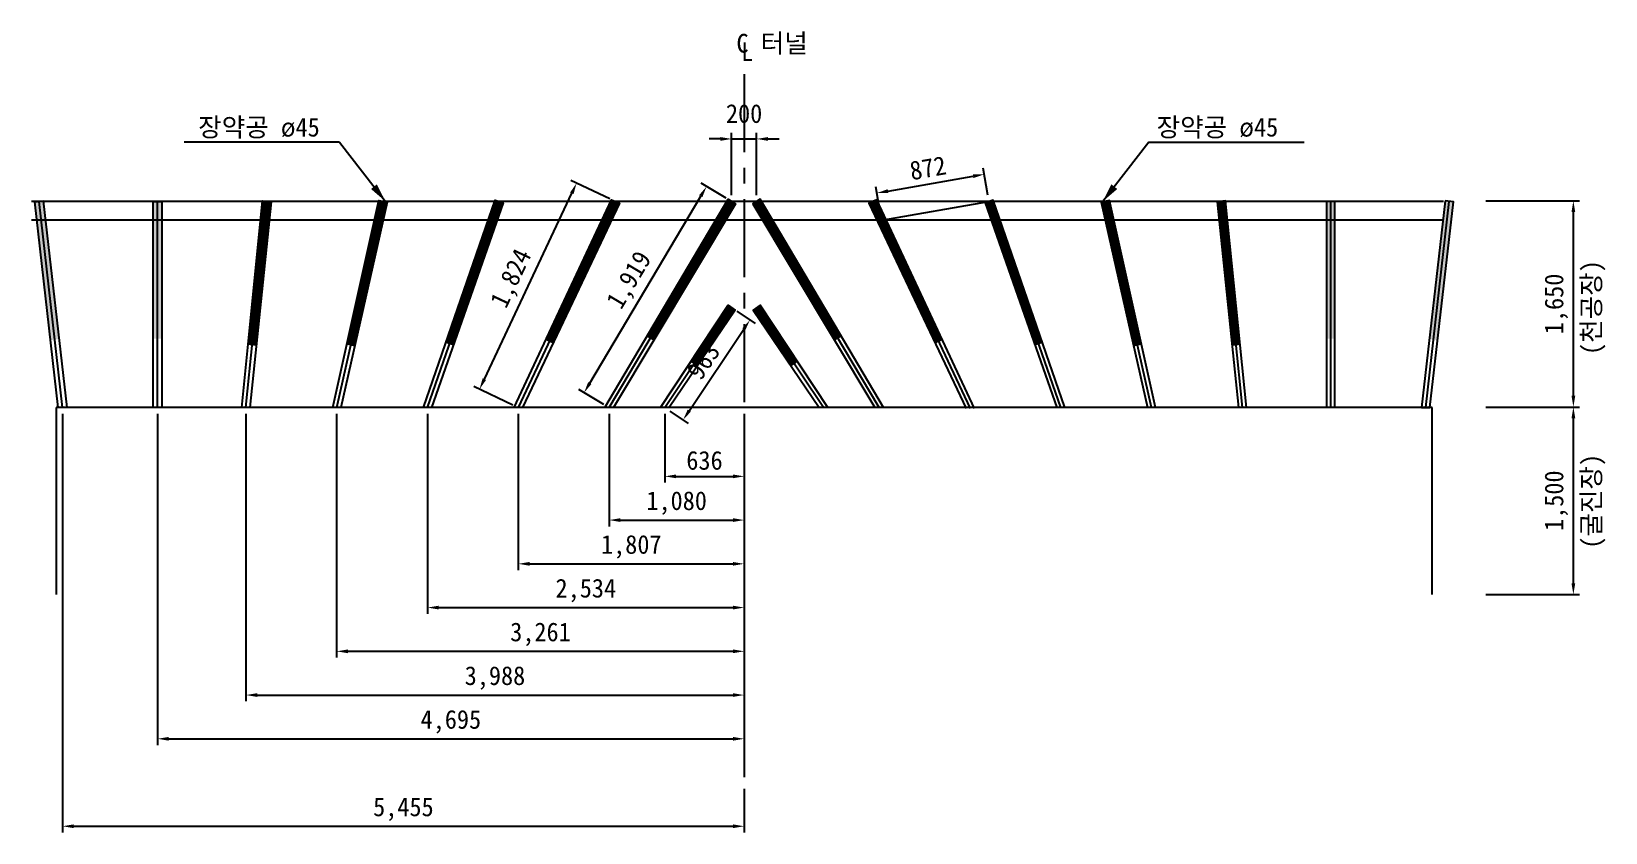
# Model space of a CAD drawing. Header units: millimetres. Extents: x -114429 to 52969, y -22900 to 28700.
# Drawn here: x -114429 to -101832, y -12737 to -6327 of the extents above; entities that cross this region are included whole.
import ezdxf

# ---------------------------------------------------------------- set-up
doc = ezdxf.new("R2010")
doc.units = ezdxf.units.MM
doc.header["$LTSCALE"] = 500
doc.header["$PDMODE"] = 1
doc.linetypes.add('A-CENTR01', pattern=[2, 1.25, -0.25, 0.25, -0.25])
for name, color, linetype in [('CS-BLST', 4, 'Continuous'), ('CS-BLST-PATT', 1, 'Continuous'), ('CS-BLST-TEX3', 3, 'Continuous'), ('CS-CNTL', 1, 'A-CENTR01'), ('CS-DIML', 1, 'Continuous'), ('CS-DIMS', 1, 'Continuous'), ('CS-EXCV', 3, 'E-DIGLN01'), ('CS-LEAT', 3, 'Continuous'), ('CS-MISC', 2, 'Continuous'), ('CS-TEXT', 3, 'Continuous')]:
    doc.layers.add(name, color=color, linetype=linetype)
doc.styles.add('굴림체', font='')
doc.styles.get('굴림체').set_extended_font_data('GulimChe')
doc.linetypes.add('E-DIGLN01', pattern='A,0.9,-0.2,[19,kscals.shx,S=0.1,R=180,X=0,Y=0],0.9', length=2)
doc.dimstyles.new('DIM01-50', dxfattribs={"dimscale": 50, "dimtxt": 3, "dimasz": 1.8, "dimexe": 1, "dimexo": 1, "dimgap": 1, "dimtad": 1, "dimdec": 0, "dimzin": 9, "dimdsep": 46, "dimlunit": 6, "dimtxsty": '굴림체', "dimcen": 2.5, "dimclrt": 3, "dimadec": 4, "dimazin": 0, "dimtfac": 1, "dimtdec": 0, "dimtmove": 2, "dimatfit": 3, "dimfxl": 1, "dimtolj": 1, "dimtzin": 0, "dimarcsym": 0})

msp = doc.modelspace()

# ---------------------------------------------------------------- texts
at = {"layer": 'CS-BLST-TEX3', "char_height": 150, "width": 10.273, "attachment_point": 5, "rotation": 90, "style": '굴림체'}
for s, insert in [('\\A1;(천공장)', (-101926.7, -8536.4)), ('\\A1;(굴진장)', (-101926.7, -10086.9))]:
    msp.add_mtext(s, dxfattribs=dict(at, insert=insert))
at = {"layer": 'CS-LEAT', "style": '굴림체'}
for p in [(-113095.2, -7167.8), (-105424.3, -7167.8)]:
    msp.add_text('장약공 ø45', height=150, dxfattribs=at).set_placement(p)
at = {"layer": 'CS-TEXT', "style": '굴림체'}
for s, p in [('C 터널', (-108787, -6496.3)), ('L', (-108749.6, -6563.8))]:
    msp.add_text(s, height=150, dxfattribs=at).set_placement(p)

# ---------------------------------------------------------------- blocks, each defined once
blk = doc.blocks.new('*D66')
at = {"layer": 'CS-DIMS', "color": 0, "lineweight": -2, "transparency": 16777216}
for p, q in [((-102789, -7682), (-102039, -7682)), ((-102089, -9242), (-102089, -7772)), ((-102789, -9332), (-102039, -9332))]:
    blk.add_line(p, q, dxfattribs=at)
at = {"layer": 'CS-DIMS', "color": 0, "transparency": 16777216}
for points in [[(-102104, -7772), (-102074, -7772), (-102089, -7682)], [(-102104, -9242), (-102074, -9242), (-102089, -9332)]]:
    blk.add_solid(points, dxfattribs=at)
at = {"layer": 'Defpoints', "color": 0, "transparency": 16777216}
for p in [(-102839, -7682), (-102089, -7682), (-102839, -9332)]:
    blk.add_point(p, dxfattribs=at)
at = {"layer": 'CS-DIMS', "color": 3, "transparency": 16777216, "insert": (-102225, -8507), "char_height": 150, "attachment_point": 5, "rotation": 90, "style": '굴림체'}
blk.add_mtext('\\A1;1,650', dxfattribs=at)
blk = doc.blocks.new('*D67')
at = {"layer": 'CS-DIMS', "color": 0, "lineweight": -2, "transparency": 16777216}
for p, q in [((-109361, -9387), (-109361, -9937)), ((-108726, -9387), (-108726, -9937)), ((-109271, -9887), (-108816, -9887))]:
    blk.add_line(p, q, dxfattribs=at)
at = {"layer": 'CS-DIMS', "color": 0, "transparency": 16777216}
for points in [[(-109271, -9872), (-109271, -9902), (-109361, -9887)], [(-108816, -9872), (-108816, -9902), (-108726, -9887)]]:
    blk.add_solid(points, dxfattribs=at)
at = {"layer": 'Defpoints', "color": 0, "transparency": 16777216}
for p in [(-109361, -9337), (-108726, -9337), (-108726, -9887)]:
    blk.add_point(p, dxfattribs=at)
at = {"layer": 'CS-DIMS', "color": 3, "transparency": 16777216, "insert": (-109043, -9760), "char_height": 150, "attachment_point": 5, "style": '굴림체'}
blk.add_mtext('\\A1;636', dxfattribs=at)
blk = doc.blocks.new('*D68')
at = {"layer": 'CS-DIMS', "color": 0, "lineweight": -2, "transparency": 16777216}
for p, q in [((-109806, -9387), (-109806, -10287)), ((-108726, -9937), (-108726, -10287)), ((-109716, -10237), (-108816, -10237))]:
    blk.add_line(p, q, dxfattribs=at)
at = {"layer": 'CS-DIMS', "color": 0, "transparency": 16777216}
for points in [[(-109716, -10222), (-109716, -10252), (-109806, -10237)], [(-108816, -10222), (-108816, -10252), (-108726, -10237)]]:
    blk.add_solid(points, dxfattribs=at)
at = {"layer": 'Defpoints', "color": 0, "transparency": 16777216}
for p in [(-109806, -9337), (-108726, -9887), (-108726, -10237)]:
    blk.add_point(p, dxfattribs=at)
at = {"layer": 'CS-DIMS', "color": 3, "transparency": 16777216, "insert": (-109266, -10101), "char_height": 150, "attachment_point": 5, "style": '굴림체'}
blk.add_mtext('\\A1;1,080', dxfattribs=at)
blk = doc.blocks.new('*D69')
at = {"layer": 'CS-DIMS', "color": 0, "lineweight": -2, "transparency": 16777216}
for p, q in [((-110533, -9387), (-110533, -10637)), ((-108726, -10287), (-108726, -10637)), ((-110443, -10587), (-108816, -10587))]:
    blk.add_line(p, q, dxfattribs=at)
at = {"layer": 'CS-DIMS', "color": 0, "transparency": 16777216}
for points in [[(-110443, -10572), (-110443, -10602), (-110533, -10587)], [(-108816, -10572), (-108816, -10602), (-108726, -10587)]]:
    blk.add_solid(points, dxfattribs=at)
at = {"layer": 'Defpoints', "color": 0, "transparency": 16777216}
for p in [(-110533, -9337), (-108726, -10237), (-108726, -10587)]:
    blk.add_point(p, dxfattribs=at)
at = {"layer": 'CS-DIMS', "color": 3, "transparency": 16777216, "insert": (-109629, -10451), "char_height": 150, "attachment_point": 5, "style": '굴림체'}
blk.add_mtext('\\A1;1,807', dxfattribs=at)
blk = doc.blocks.new('*D70')
at = {"layer": 'CS-DIMS', "color": 0, "lineweight": -2, "transparency": 16777216}
for p, q in [((-111260, -9387), (-111260, -10987)), ((-108726, -10637), (-108726, -10987)), ((-111170, -10937), (-108816, -10937))]:
    blk.add_line(p, q, dxfattribs=at)
at = {"layer": 'CS-DIMS', "color": 0, "transparency": 16777216}
for points in [[(-111170, -10922), (-111170, -10952), (-111260, -10937)], [(-108816, -10922), (-108816, -10952), (-108726, -10937)]]:
    blk.add_solid(points, dxfattribs=at)
at = {"layer": 'Defpoints', "color": 0, "transparency": 16777216}
for p in [(-111260, -9337), (-108726, -10587), (-108726, -10937)]:
    blk.add_point(p, dxfattribs=at)
at = {"layer": 'CS-DIMS', "color": 3, "transparency": 16777216, "insert": (-109993, -10801), "char_height": 150, "attachment_point": 5, "style": '굴림체'}
blk.add_mtext('\\A1;2,534', dxfattribs=at)
blk = doc.blocks.new('*D71')
at = {"layer": 'CS-DIMS', "color": 0, "lineweight": -2, "transparency": 16777216}
for p, q in [((-111987, -9387), (-111987, -11337)), ((-108726, -10987), (-108726, -11337)), ((-111897, -11287), (-108816, -11287))]:
    blk.add_line(p, q, dxfattribs=at)
at = {"layer": 'CS-DIMS', "color": 0, "transparency": 16777216}
for points in [[(-111897, -11272), (-111897, -11302), (-111987, -11287)], [(-108816, -11272), (-108816, -11302), (-108726, -11287)]]:
    blk.add_solid(points, dxfattribs=at)
at = {"layer": 'Defpoints', "color": 0, "transparency": 16777216}
for p in [(-111987, -9337), (-108726, -10937), (-108726, -11287)]:
    blk.add_point(p, dxfattribs=at)
at = {"layer": 'CS-DIMS', "color": 3, "transparency": 16777216, "insert": (-110356, -11151), "char_height": 150, "attachment_point": 5, "style": '굴림체'}
blk.add_mtext('\\A1;3,261', dxfattribs=at)
blk = doc.blocks.new('*D72')
at = {"layer": 'CS-DIMS', "color": 0, "lineweight": -2, "transparency": 16777216}
for p, q in [((-112713, -9387), (-112713, -11687)), ((-108726, -11337), (-108726, -11687)), ((-112623, -11637), (-108816, -11637))]:
    blk.add_line(p, q, dxfattribs=at)
at = {"layer": 'CS-DIMS', "color": 0, "transparency": 16777216}
for points in [[(-112623, -11622), (-112623, -11652), (-112713, -11637)], [(-108816, -11622), (-108816, -11652), (-108726, -11637)]]:
    blk.add_solid(points, dxfattribs=at)
at = {"layer": 'Defpoints', "color": 0, "transparency": 16777216}
for p in [(-112713, -9337), (-108726, -11287), (-108726, -11637)]:
    blk.add_point(p, dxfattribs=at)
at = {"layer": 'CS-DIMS', "color": 3, "transparency": 16777216, "insert": (-110720, -11501), "char_height": 150, "attachment_point": 5, "style": '굴림체'}
blk.add_mtext('\\A1;3,988', dxfattribs=at)
blk = doc.blocks.new('*D73')
at = {"layer": 'CS-DIMS', "color": 0, "lineweight": -2, "transparency": 16777216}
for p, q in [((-113421, -9387), (-113421, -12037)), ((-108726, -11687), (-108726, -12037)), ((-113331, -11987), (-108816, -11987))]:
    blk.add_line(p, q, dxfattribs=at)
at = {"layer": 'CS-DIMS', "color": 0, "transparency": 16777216}
for points in [[(-113331, -11972), (-113331, -12002), (-113421, -11987)], [(-108816, -11972), (-108816, -12002), (-108726, -11987)]]:
    blk.add_solid(points, dxfattribs=at)
at = {"layer": 'Defpoints', "color": 0, "transparency": 16777216}
for p in [(-113421, -9337), (-108726, -11637), (-108726, -11987)]:
    blk.add_point(p, dxfattribs=at)
at = {"layer": 'CS-DIMS', "color": 3, "transparency": 16777216, "insert": (-111073, -11851), "char_height": 150, "attachment_point": 5, "style": '굴림체'}
blk.add_mtext('\\A1;4,695', dxfattribs=at)
blk = doc.blocks.new('*D74')
at = {"layer": 'CS-DIMS', "color": 0, "lineweight": -2, "transparency": 16777216}
for p, q in [((-114181, -9387), (-114181, -12737)), ((-108726, -12387), (-108726, -12737)), ((-114091, -12687), (-108816, -12687))]:
    blk.add_line(p, q, dxfattribs=at)
at = {"layer": 'CS-DIMS', "color": 0, "transparency": 16777216}
for points in [[(-114091, -12672), (-114091, -12702), (-114181, -12687)], [(-108816, -12672), (-108816, -12702), (-108726, -12687)]]:
    blk.add_solid(points, dxfattribs=at)
at = {"layer": 'Defpoints', "color": 0, "transparency": 16777216}
for p in [(-114181, -9337), (-108726, -12337), (-108726, -12687)]:
    blk.add_point(p, dxfattribs=at)
at = {"layer": 'CS-DIMS', "color": 3, "transparency": 16777216, "insert": (-111453, -12551), "char_height": 150, "attachment_point": 5, "style": '굴림체'}
blk.add_mtext('\\A1;5,455', dxfattribs=at)
blk = doc.blocks.new('*D75')
at = {"layer": 'CS-DIMS', "color": 0, "lineweight": -2, "transparency": 16777216}
for p, q in [((-102789, -9332), (-102039, -9332)), ((-102089, -10742), (-102089, -9422)), ((-102789, -10832), (-102039, -10832))]:
    blk.add_line(p, q, dxfattribs=at)
at = {"layer": 'CS-DIMS', "color": 0, "transparency": 16777216}
for points in [[(-102104, -9422), (-102074, -9422), (-102089, -9332)], [(-102104, -10742), (-102074, -10742), (-102089, -10832)]]:
    blk.add_solid(points, dxfattribs=at)
at = {"layer": 'Defpoints', "color": 0, "transparency": 16777216}
for p in [(-102839, -9332), (-102089, -9332), (-102839, -10832)]:
    blk.add_point(p, dxfattribs=at)
at = {"layer": 'CS-DIMS', "color": 3, "transparency": 16777216, "insert": (-102225, -10082), "char_height": 150, "attachment_point": 5, "rotation": 90, "style": '굴림체'}
blk.add_mtext('\\A1;1,500', dxfattribs=at)
blk = doc.blocks.new('*D76')
at = {"layer": 'CS-DIMS', "color": 0, "lineweight": -2, "transparency": 16777216}
for p, q in [((-108826, -7637), (-108826, -7137)), ((-108626, -7637), (-108626, -7137)), ((-108916, -7187), (-109006, -7187)), ((-108826, -7187), (-108626, -7187)), ((-108536, -7187), (-108446, -7187))]:
    blk.add_line(p, q, dxfattribs=at)
at = {"layer": 'CS-DIMS', "color": 0, "transparency": 16777216}
for points in [[(-108916, -7172), (-108916, -7202), (-108826, -7187)], [(-108536, -7172), (-108536, -7202), (-108626, -7187)]]:
    blk.add_solid(points, dxfattribs=at)
at = {"layer": 'Defpoints', "color": 0, "transparency": 16777216}
for p in [(-108626, -7187), (-108826, -7687), (-108626, -7687)]:
    blk.add_point(p, dxfattribs=at)
at = {"layer": 'CS-DIMS', "color": 3, "transparency": 16777216, "insert": (-108726, -6985), "char_height": 150, "attachment_point": 5, "style": '굴림체'}
blk.add_mtext('\\A1;200', dxfattribs=at)
blk = doc.blocks.new('*D77')
at = {"layer": 'CS-MISC', "color": 0, "lineweight": -2, "transparency": 16777216}
for p, q in [((-108784, -8565), (-108637, -8663)), ((-109164, -9360), (-108729, -8710)), ((-109320, -9365), (-109173, -9463))]:
    blk.add_line(p, q, dxfattribs=at)
at = {"layer": 'CS-MISC', "color": 0, "transparency": 16777216}
for points in [[(-108741, -8702), (-108717, -8718), (-108679, -8635)], [(-109177, -9352), (-109152, -9369), (-109214, -9435)]]:
    blk.add_solid(points, dxfattribs=at)
at = {"layer": 'Defpoints', "color": 0, "transparency": 16777216}
for p in [(-108826, -8537), (-108679, -8635), (-109361, -9337)]:
    blk.add_point(p, dxfattribs=at)
at = {"layer": 'CS-MISC', "color": 3, "transparency": 16777216, "insert": (-109052, -8965), "char_height": 150, "attachment_point": 5, "rotation": 56.1995, "style": '굴림체'}
blk.add_mtext('\\A1;963', dxfattribs=at)
blk = doc.blocks.new('*D78')
at = {"layer": 'CS-MISC', "color": 0, "lineweight": -2, "transparency": 16777216}
for p, q in [((-108869, -7661), (-109070, -7542)), ((-109961, -9140), (-109073, -7645)), ((-109849, -9311), (-110050, -9192))]:
    blk.add_line(p, q, dxfattribs=at)
at = {"layer": 'CS-MISC', "color": 0, "transparency": 16777216}
for points in [[(-109086, -7637), (-109060, -7653), (-109027, -7568)], [(-109974, -9133), (-109948, -9148), (-110007, -9218)]]:
    blk.add_solid(points, dxfattribs=at)
at = {"layer": 'Defpoints', "color": 0, "transparency": 16777216}
for p in [(-109027, -7568), (-108826, -7687), (-109806, -9337)]:
    blk.add_point(p, dxfattribs=at)
at = {"layer": 'CS-MISC', "color": 3, "transparency": 16777216, "insert": (-109634, -8323), "char_height": 150, "attachment_point": 5, "rotation": 59.2912, "style": '굴림체'}
blk.add_mtext('\\A1;1,919', dxfattribs=at)
blk = doc.blocks.new('*D79')
at = {"layer": 'CS-MISC', "color": 0, "lineweight": -2, "transparency": 16777216}
for p, q in [((-109801, -7666), (-110112, -7519)), ((-110805, -9109), (-110105, -7622)), ((-110578, -9316), (-110889, -9169))]:
    blk.add_line(p, q, dxfattribs=at)
at = {"layer": 'CS-MISC', "color": 0, "transparency": 16777216}
for points in [[(-110119, -7616), (-110091, -7628), (-110067, -7541)], [(-110819, -9103), (-110792, -9116), (-110844, -9191)]]:
    blk.add_solid(points, dxfattribs=at)
at = {"layer": 'Defpoints', "color": 0, "transparency": 16777216}
for p in [(-110067, -7541), (-109756, -7687), (-110533, -9337)]:
    blk.add_point(p, dxfattribs=at)
at = {"layer": 'CS-MISC', "color": 3, "transparency": 16777216, "insert": (-110578, -8308), "char_height": 150, "attachment_point": 5, "rotation": 64.7797, "style": '굴림체'}
blk.add_mtext('\\A1;1,824', dxfattribs=at)
blk = doc.blocks.new('*D80')
at = {"layer": 'CS-MISC', "color": 0, "lineweight": -2, "transparency": 16777216}
for p, q in [((-106775, -7638), (-106813, -7420)), ((-107574, -7604), (-106893, -7485)), ((-107634, -7788), (-107672, -7570))]:
    blk.add_line(p, q, dxfattribs=at)
at = {"layer": 'CS-MISC', "color": 0, "transparency": 16777216}
for points in [[(-106895, -7470), (-106890, -7500), (-106804, -7470)], [(-107577, -7589), (-107572, -7619), (-107663, -7620)]]:
    blk.add_solid(points, dxfattribs=at)
at = {"layer": 'Defpoints', "color": 0, "transparency": 16777216}
for p in [(-106804, -7470), (-106766, -7687), (-107625, -7837)]:
    blk.add_point(p, dxfattribs=at)
at = {"layer": 'CS-MISC', "color": 3, "transparency": 16777216, "insert": (-107255, -7420), "char_height": 150, "attachment_point": 5, "rotation": 9.9068, "style": '굴림체'}
blk.add_mtext('\\A1;872', dxfattribs=at)

# ---------------------------------------------------------------- dimensions: what is measured, and where the dimension line sits
at = {"layer": 'CS-DIMS'}
dim = msp.add_linear_dim(base=(-108625.7, -7186.7), p1=(-108825.8, -7687.1), p2=(-108625.7, -7687), text='200', dimstyle='DIM01-50', dxfattribs=at)
dim.commit()
dim.dimension.update_dxf_attribs({"geometry": '*D76', "text_midpoint": (-108725.7, -6985)})
for base, p1, p2, picture, middle in [((-102088.6, -7681.9), (-102838.6, -9331.9), (-102838.6, -7681.9), '*D66', (-102224.8, -8506.9)), ((-102088.6, -9331.9), (-102838.6, -10832), (-102838.6, -9331.9), '*D75', (-102224.8, -10082))]:
    dim = msp.add_linear_dim(base=base, p1=p1, p2=p2, angle=90, dimstyle='DIM01-50', dxfattribs=at)
    dim.commit()
    dim.dimension.update_dxf_attribs({"geometry": picture, "text_midpoint": middle})
for base, p1, p2, picture, middle in [((-108725.7, -12687), (-114180.7, -9337), (-108725.7, -12337), '*D74', (-111453.2, -12550.8)), ((-108725.7, -11987), (-113420.6, -9337), (-108725.7, -11637), '*D73', (-111073.2, -11850.8)), ((-108725.7, -11637), (-112713.5, -9337), (-108725.7, -11287), '*D72', (-110719.6, -11500.9)), ((-108725.7, -11287), (-111986.6, -9337), (-108725.7, -10937), '*D71', (-110356.2, -11150.8)), ((-108725.7, -10937), (-111259.7, -9337), (-108725.7, -10587), '*D70', (-109992.7, -10800.8)), ((-108725.7, -10587), (-110532.9, -9337), (-108725.7, -10237), '*D69', (-109629.3, -10450.8)), ((-108725.7, -10237), (-109806, -9337), (-108725.7, -9887), '*D68', (-109265.9, -10100.8)), ((-108725.7, -9887), (-109361.3, -9337), (-108725.7, -9337), '*D67', (-109043.5, -9760.3))]:
    dim = msp.add_linear_dim(base=base, p1=p1, p2=p2, dimstyle='DIM01-50', dxfattribs=at)
    dim.commit()
    dim.dimension.update_dxf_attribs({"geometry": picture, "text_midpoint": middle})
at = {"layer": 'CS-MISC'}
for p1, p2, distance, picture, middle in [((-107625, -7837), (-106766.2, -7687), 220.7, '*D80', (-107255.4, -7419.6)), ((-110532.9, -9337), (-109755.8, -7687.1), 343.7, '*D79', (-110578.4, -8307.6)), ((-109806, -9337), (-108826, -7687), 233.8, '*D78', (-109634.1, -8323)), ((-109361.3, -9337), (-108825.7, -8537), -176.7, '*D77', (-109052, -8964.8))]:
    dim = msp.add_aligned_dim(p1=p1, p2=p2, distance=distance, dimstyle='DIM01-50', dxfattribs=at)
    dim.commit()
    dim.dimension.update_dxf_attribs({"geometry": picture, "text_midpoint": middle})

# ---------------------------------------------------------------- linework, layer by layer
at = {"layer": 'CS-BLST'}
for p, q in [((-114180.7, -9337), (-114368.7, -7687)), ((-113420.6, -9337), (-113420.6, -7687)), ((-112713.5, -9337), (-112545.8, -7687)), ((-111986.6, -9337), (-111615.8, -7687.1)), ((-111259.7, -9337), (-110685.8, -7687.1)), ((-110532.9, -9337), (-109755.8, -7687.1)), ((-109806, -9337), (-108825.7, -7687)), ((-107645.4, -9337), (-108625.7, -7687)), ((-106915.3, -9343.9), (-107695.6, -7687.1)), ((-106191.7, -9337), (-106765.6, -7687.1)), ((-105464.8, -9337), (-105835.6, -7687.1)), ((-104738, -9337), (-104905.6, -7687)), ((-104030.8, -9337), (-104030.8, -7687)), ((-103270.7, -9337), (-103082.7, -7687)), ((-109361.3, -9337), (-108825.7, -8537)), ((-108090.1, -9337), (-108625.7, -8537))]:
    msp.add_line(p, q, dxfattribs=at)
for points in [[(-114335.2, -7683.2), (-114146.8, -9337), (-114214.7, -9337), (-114402.3, -7690.8)], [(-103116.2, -7683.2), (-103304.6, -9337), (-103236.7, -9337), (-103049.2, -7690.8)]]:
    msp.add_lwpolyline(points, close=True, dxfattribs=at)
for points in [[(-112745.7, -9337), (-112579.4, -7683.5), (-112512.2, -7690.4), (-112681.2, -9337)], [(-112018.8, -9337), (-111648.6, -7679.6), (-111582.5, -7694.1), (-111954.3, -9337)], [(-111292.3, -9337), (-110717.7, -7675.6), (-110653.9, -7698), (-111227.2, -9337)], [(-110565.9, -9337), (-109786.4, -7672.9), (-109724.6, -7701.1), (-110499.8, -9337)], [(-109839.8, -9337), (-108854.1, -7670.2), (-108795.7, -7705), (-109772.3, -9337)], [(-107611.7, -9337), (-108597.3, -7670.2), (-108655.7, -7705), (-107679.2, -9337)], [(-106882.1, -9344.2), (-107665, -7672.9), (-107726.8, -7701.1), (-106948.5, -9343.6)], [(-106159.1, -9337), (-106733.7, -7675.6), (-106797.6, -7698), (-106224.2, -9337)], [(-105432.6, -9337), (-105802.8, -7679.6), (-105868.9, -7694.1), (-105497.1, -9337)], [(-104705.7, -9337), (-104872, -7683.5), (-104939.2, -7690.4), (-104770.2, -9337)], [(-113454.4, -9337), (-113454.4, -7687), (-113386.9, -7687), (-113386.9, -9337)], [(-103997, -9337), (-103997, -7687), (-104064.5, -7687), (-104064.5, -9337)], [(-109395.5, -9337), (-108853.9, -8517), (-108797.8, -8556.4), (-109327, -9337)], [(-108055.9, -9337), (-108597.5, -8517), (-108653.6, -8556.4), (-108124.4, -9337)]]:
    msp.add_lwpolyline(points, dxfattribs=at)
at = {"layer": 'CS-BLST-PATT', "const_width": 67.5}
for points in [[(-112545.8, -7687), (-112662.8, -8839)], [(-111615.8, -7687.1), (-111875.1, -8840.8)], [(-110685.8, -7687.1), (-111083.6, -8830.7)], [(-109755.8, -7687.1), (-110285.3, -8811.3)], [(-108825.7, -7687), (-109478.3, -8785.4)], [(-108625.7, -7687), (-107973.1, -8785.4)], [(-107695.6, -7687.1), (-107166.2, -8811.3)], [(-106765.6, -7687.1), (-106367.8, -8830.7)], [(-105835.6, -7687.1), (-105576.3, -8840.8)], [(-104905.6, -7687), (-104788.6, -8839)], [(-108825.7, -8537), (-109128.6, -8989.4)], [(-108625.7, -8537), (-108322.9, -8989.4)]]:
    msp.add_lwpolyline(points, dxfattribs=at)
at = {"layer": 'CS-BLST-PATT'}
for points in [[(-114402.3, -7690.8), (-114335.2, -7683.2), (-114276.3, -8796.6), (-114209.2, -8788.9)], [(-103049.2, -7690.8), (-103116.2, -7683.2), (-103175.1, -8796.6), (-103242.2, -8788.9)], [(-113454.4, -7687), (-113386.9, -7687), (-113454.4, -8785.4), (-113386.9, -8785.4)], [(-103997, -7687), (-104064.5, -7687), (-103997, -8785.4), (-104064.5, -8785.4)]]:
    msp.add_solid(points, dxfattribs=at)
at = {"layer": 'CS-CNTL'}
msp.add_line((-108725.7, -6668.9), (-108725.7, -12687), dxfattribs=at)
at = {"layer": 'CS-DIML'}
for p, q in [((-111965.6, -7213.3), (-113208, -7213.3)), ((-111965.6, -7213.3), (-111596.3, -7687.1)), ((-105485.8, -7213.3), (-105855.2, -7687.1)), ((-105485.8, -7213.3), (-104243.4, -7213.3))]:
    msp.add_line(p, q, dxfattribs=at)
for points in [[(-111596.3, -7687.1), (-111712.1, -7587.3), (-111664.8, -7550.4)], [(-105855.2, -7687.1), (-105739.3, -7587.3), (-105786.6, -7550.4)]]:
    msp.add_solid(points, dxfattribs=at)
at = {"layer": 'CS-EXCV'}
for p, q in [((-103128.9, -7687), (-114429.5, -7687)), ((-103128.9, -7837), (-114429.5, -7837)), ((-103219.1, -9337), (-114232.3, -9337)), ((-114232.3, -9337), (-114232.3, -10832)), ((-103219.1, -10832), (-103219.1, -9337))]:
    msp.add_line(p, q, dxfattribs=at)
at = {"layer": 'CS-MISC'}
msp.add_line((-107625, -7837), (-106766.2, -7687), dxfattribs=at)

msp.set_redraw_order([(e.dxf.handle, doc.entitydb.next_handle()) for e in msp.query("TEXT MTEXT ATTDEF DIMENSION ARC_DIMENSION")])  # texts and dimensions are drawn at this point

doc.saveas('drawing.dxf')
